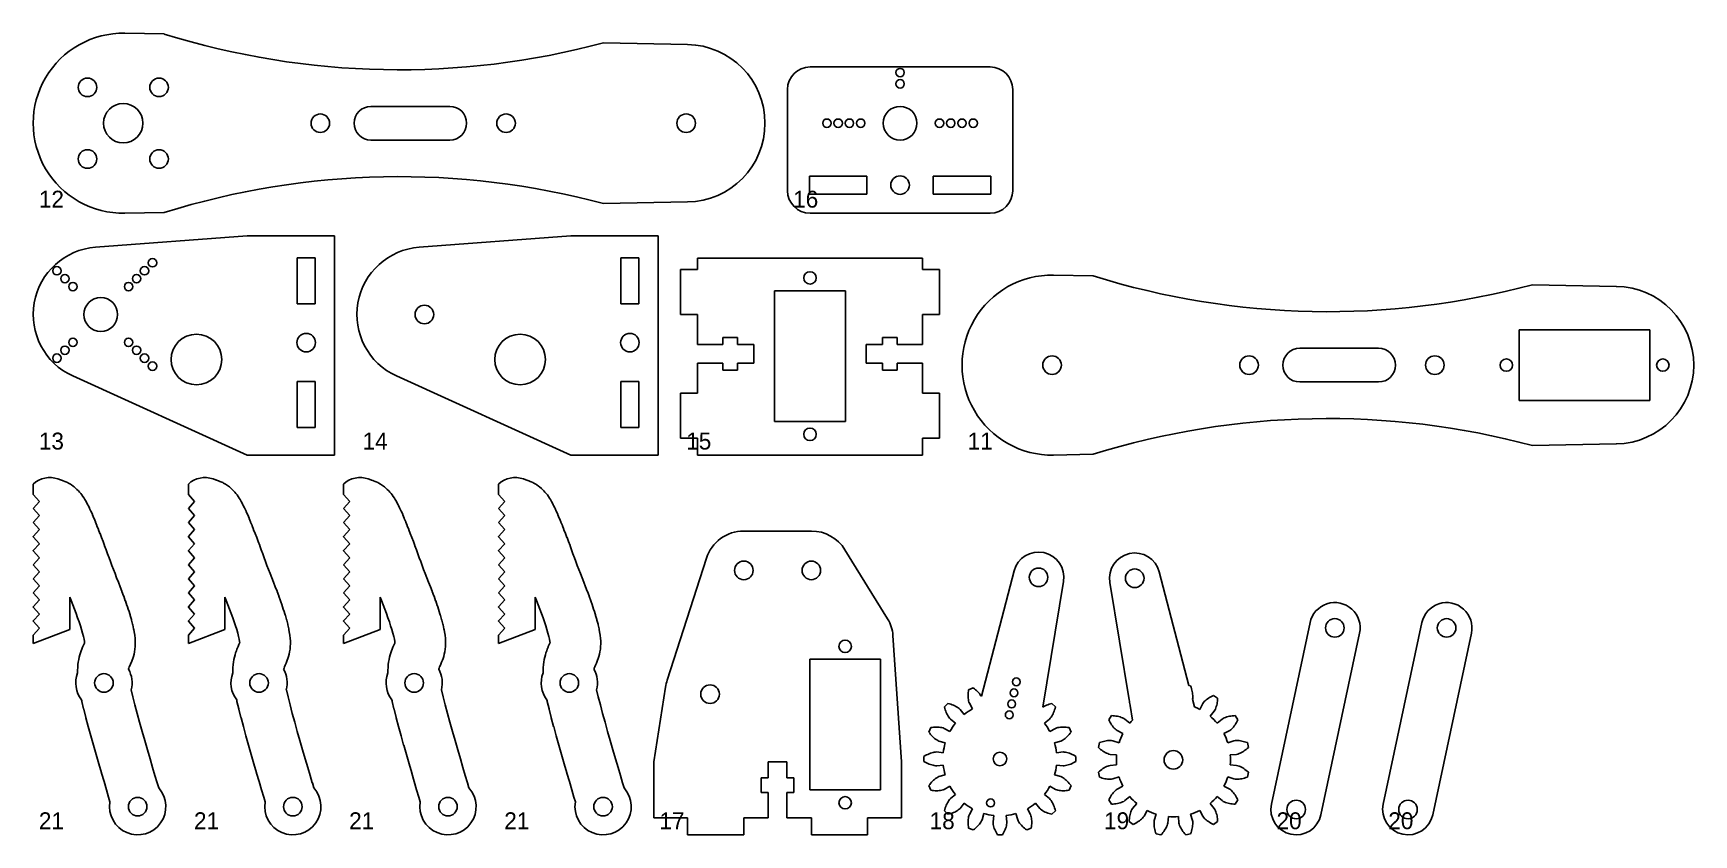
# Model space of a CAD drawing. Header units: metres. Extents: x 0 to 295, y 0 to 142.
import ezdxf

# ---------------------------------------------------------------- set-up
doc = ezdxf.new("R2010")
doc.units = ezdxf.units.M
doc.layers.add('REZ', color=1, linetype='Continuous')
doc.layers.add('TEXT', color=3, linetype='Continuous')

msp = doc.modelspace()

# ---------------------------------------------------------------- texts
at = {"layer": 'TEXT'}
for s, p in [('12', (1, 111.49)), ('16', (135, 111.49)), ('13', (1, 68.49)), ('14', (58.5, 68.49)), ('15', (116, 68.49)), ('11', (166, 68.49)), ('21', (1, 1)), ('21', (28.56, 1)), ('21', (56.12, 1)), ('21', (83.68, 1)), ('17', (111.24, 1)), ('18', (159.24, 1)), ('19', (190.23, 1)), ('20', (220.87, 1)), ('20', (240.73, 1))]:
    msp.add_text(s, height=3, dxfattribs=at).set_placement(p)

# ---------------------------------------------------------------- linework, layer by layer
at = {"layer": 'REZ'}
for p, q in [((16.28, 142.49), (23.29, 142.35)), ((101.33, 140.79), (116.24, 140.49)), ((138, 136.49), (170, 136.49)), ((134, 114.49), (134, 132.49)), ((174, 132.49), (174, 114.49)), ((74, 129.49), (60, 129.49)), ((60, 123.49), (74, 123.49)), ((148.1, 117.09), (137.9, 117.09)), ((137.9, 117.09), (137.9, 113.89)), ((148.1, 113.89), (148.1, 117.09)), ((170.1, 117.09), (159.9, 117.09)), ((159.9, 117.09), (159.9, 113.89)), ((170.1, 113.89), (170.1, 117.09)), ((116.24, 112.5), (101.33, 112.2)), ((137.9, 113.89), (148.1, 113.89)), ((159.9, 113.89), (170.1, 113.89)), ((23.29, 110.64), (16.28, 110.5)), ((170, 110.49), (138, 110.49)), ((11.06, 104.46), (38, 106.49)), ((38, 106.49), (53.5, 106.49)), ((53.5, 106.49), (53.5, 67.49)), ((68.56, 104.46), (95.5, 106.49)), ((95.5, 106.49), (111, 106.49)), ((111, 106.49), (111, 67.49)), ((50.1, 102.59), (46.9, 102.59)), ((46.9, 102.59), (46.9, 94.39)), ((50.1, 94.39), (50.1, 102.59)), ((107.6, 102.59), (104.4, 102.59)), ((104.4, 102.59), (104.4, 94.39)), ((107.6, 94.39), (107.6, 102.59)), ((115, 92.49), (115, 100.49)), ((115, 100.49), (118, 100.49)), ((118, 100.49), (118, 102.49)), ((118, 102.49), (158, 102.49)), ((158, 102.49), (158, 100.49)), ((158, 100.49), (161, 100.49)), ((161, 100.49), (161, 92.49)), ((181.28, 99.49), (188.29, 99.35)), ((266.33, 97.79), (281.24, 97.49)), ((144.3, 96.69), (131.7, 96.69)), ((131.7, 96.69), (131.7, 73.49)), ((144.3, 73.49), (144.3, 96.69)), ((46.9, 94.39), (50.1, 94.39)), ((104.4, 94.39), (107.6, 94.39)), ((118, 92.49), (115, 92.49)), ((118, 87.14), (118, 92.49)), ((161, 92.49), (158, 92.49)), ((158, 92.49), (158, 87.14)), ((287.2, 89.79), (264, 89.79)), ((264, 89.79), (264, 77.19)), ((287.2, 77.19), (287.2, 89.79)), ((122.5, 87.14), (118, 87.14)), ((125.1, 88.39), (122.5, 88.39)), ((122.5, 88.39), (122.5, 87.14)), ((125.1, 87.14), (125.1, 88.39)), ((128, 87.14), (125.1, 87.14)), ((128, 83.84), (128, 87.14)), ((150.9, 87.14), (148, 87.14)), ((148, 87.14), (148, 83.84)), ((153.5, 88.39), (150.9, 88.39)), ((150.9, 88.39), (150.9, 87.14)), ((153.5, 87.14), (153.5, 88.39)), ((158, 87.14), (153.5, 87.14)), ((239, 86.49), (225, 86.49)), ((118, 78.49), (118, 83.84)), ((118, 83.84), (122.5, 83.84)), ((122.5, 83.84), (122.5, 82.59)), ((125.1, 82.59), (125.1, 83.84)), ((125.1, 83.84), (128, 83.84)), ((148, 83.84), (150.9, 83.84)), ((150.9, 83.84), (150.9, 82.59)), ((153.5, 82.59), (153.5, 83.84)), ((153.5, 83.84), (158, 83.84)), ((158, 83.84), (158, 78.49)), ((38, 67.49), (7.02, 81.57)), ((50.1, 80.59), (46.9, 80.59)), ((46.9, 80.59), (46.9, 72.39)), ((50.1, 72.39), (50.1, 80.59)), ((95.5, 67.49), (64.52, 81.57)), ((107.6, 80.59), (104.4, 80.59)), ((104.4, 80.59), (104.4, 72.39)), ((107.6, 72.39), (107.6, 80.59)), ((122.5, 82.59), (125.1, 82.59)), ((150.9, 82.59), (153.5, 82.59)), ((225, 80.49), (239, 80.49)), ((115, 70.49), (115, 78.49)), ((115, 78.49), (118, 78.49)), ((158, 78.49), (161, 78.49)), ((161, 78.49), (161, 70.49)), ((264, 77.19), (287.2, 77.19)), ((46.9, 72.39), (50.1, 72.39)), ((104.4, 72.39), (107.6, 72.39)), ((131.7, 73.49), (144.3, 73.49)), ((118, 70.49), (115, 70.49)), ((118, 67.49), (118, 70.49)), ((161, 70.49), (158, 70.49)), ((158, 70.49), (158, 67.49)), ((281.24, 69.5), (266.33, 69.2)), ((53.5, 67.49), (38, 67.49)), ((111, 67.49), (95.5, 67.49)), ((158, 67.49), (118, 67.49)), ((188.29, 67.64), (181.28, 67.5)), ((0, 62.35), (0.46, 62.72)), ((0, 60.49), (0, 62.35)), ((0.46, 62.72), (0.97, 63.02)), ((0.97, 63.02), (1.51, 63.25)), ((1.51, 63.25), (2.08, 63.4)), ((2.08, 63.4), (2.66, 63.49)), ((2.66, 63.49), (3.25, 63.49)), ((3.25, 63.49), (3.83, 63.42)), ((3.83, 63.42), (4.4, 63.28)), ((4.4, 63.28), (4.83, 63.1)), ((4.83, 63.1), (4.85, 63.1)), ((4.85, 63.1), (5, 63.05)), ((5, 63.05), (5.2, 62.99)), ((5.2, 62.99), (5.35, 62.93)), ((5.35, 62.93), (5.62, 62.83)), ((5.62, 62.83), (5.78, 62.76)), ((5.78, 62.76), (6.1, 62.6)), ((6.1, 62.6), (6.27, 62.52)), ((6.27, 62.52), (6.6, 62.32)), ((6.6, 62.32), (6.78, 62.21)), ((6.78, 62.21), (7.1, 61.98)), ((7.1, 61.98), (7.29, 61.84)), ((27.56, 62.35), (28.02, 62.72)), ((27.56, 60.49), (27.56, 62.35)), ((28.02, 62.72), (28.53, 63.02)), ((28.53, 63.02), (29.07, 63.25)), ((29.07, 63.25), (29.64, 63.4)), ((29.64, 63.4), (30.22, 63.49)), ((30.22, 63.49), (30.81, 63.49)), ((30.81, 63.49), (31.39, 63.42)), ((31.39, 63.42), (31.96, 63.28)), ((31.96, 63.28), (32.39, 63.1)), ((32.39, 63.1), (32.42, 63.1)), ((32.42, 63.1), (32.56, 63.05)), ((32.56, 63.05), (32.76, 62.99)), ((32.76, 62.99), (32.91, 62.93)), ((32.91, 62.93), (33.18, 62.83)), ((33.18, 62.83), (33.34, 62.76)), ((33.34, 62.76), (33.66, 62.6)), ((33.66, 62.6), (33.83, 62.52)), ((33.83, 62.52), (34.16, 62.32)), ((34.16, 62.32), (34.34, 62.21)), ((34.34, 62.21), (34.67, 61.98)), ((34.67, 61.98), (34.85, 61.84)), ((55.12, 62.35), (55.58, 62.72)), ((55.12, 60.49), (55.12, 62.35)), ((55.58, 62.72), (56.09, 63.02)), ((56.09, 63.02), (56.63, 63.25)), ((56.63, 63.25), (57.2, 63.4)), ((57.2, 63.4), (57.78, 63.49)), ((57.78, 63.49), (58.37, 63.49)), ((58.37, 63.49), (58.95, 63.42)), ((58.95, 63.42), (59.52, 63.28)), ((59.52, 63.28), (59.95, 63.1)), ((59.95, 63.1), (59.98, 63.1)), ((59.98, 63.1), (60.12, 63.05)), ((60.12, 63.05), (60.32, 62.99)), ((60.32, 62.99), (60.47, 62.93)), ((60.47, 62.93), (60.75, 62.83)), ((60.75, 62.83), (60.91, 62.76)), ((60.91, 62.76), (61.22, 62.6)), ((61.22, 62.6), (61.39, 62.52)), ((61.39, 62.52), (61.72, 62.32)), ((61.72, 62.32), (61.9, 62.21)), ((61.9, 62.21), (62.23, 61.98)), ((62.23, 61.98), (62.41, 61.84)), ((82.68, 62.35), (83.14, 62.72)), ((82.68, 60.49), (82.68, 62.35)), ((83.14, 62.72), (83.65, 63.02)), ((83.65, 63.02), (84.19, 63.25)), ((84.19, 63.25), (84.76, 63.4)), ((84.76, 63.4), (85.34, 63.49)), ((85.34, 63.49), (85.93, 63.49)), ((85.93, 63.49), (86.52, 63.42)), ((86.52, 63.42), (87.09, 63.28)), ((87.09, 63.28), (87.51, 63.1)), ((87.51, 63.1), (87.54, 63.1)), ((87.54, 63.1), (87.68, 63.05)), ((87.68, 63.05), (87.88, 62.99)), ((87.88, 62.99), (88.03, 62.93)), ((88.03, 62.93), (88.31, 62.83)), ((88.31, 62.83), (88.47, 62.76)), ((88.47, 62.76), (88.78, 62.6)), ((88.78, 62.6), (88.95, 62.52)), ((88.95, 62.52), (89.29, 62.32)), ((89.29, 62.32), (89.46, 62.21)), ((89.46, 62.21), (89.79, 61.98)), ((89.79, 61.98), (89.97, 61.84)), ((1.1, 59.25), (0, 60.49)), ((0, 58.01), (1.1, 59.25)), ((7.29, 61.84), (7.59, 61.58)), ((7.59, 61.58), (7.77, 61.41)), ((7.77, 61.41), (8.04, 61.14)), ((8.04, 61.14), (8.23, 60.93)), ((8.23, 60.93), (8.46, 60.66)), ((8.46, 60.66), (8.65, 60.41)), ((8.65, 60.41), (8.84, 60.15)), ((8.84, 60.15), (9.04, 59.85)), ((9.04, 59.85), (9.19, 59.61)), ((9.19, 59.61), (9.39, 59.26)), ((9.39, 59.26), (9.49, 59.07)), ((9.49, 59.07), (9.7, 58.67)), ((28.66, 59.25), (27.56, 60.49)), ((27.56, 58.01), (28.66, 59.25)), ((34.85, 61.84), (35.15, 61.58)), ((35.15, 61.58), (35.33, 61.41)), ((35.33, 61.41), (35.6, 61.14)), ((35.6, 61.14), (35.79, 60.93)), ((35.79, 60.93), (36.02, 60.66)), ((36.02, 60.66), (36.21, 60.41)), ((36.21, 60.41), (36.4, 60.15)), ((36.4, 60.15), (36.6, 59.85)), ((36.6, 59.85), (36.75, 59.61)), ((36.75, 59.61), (36.95, 59.26)), ((36.95, 59.26), (37.05, 59.07)), ((37.05, 59.07), (37.26, 58.67)), ((56.22, 59.25), (55.12, 60.49)), ((55.12, 58.01), (56.22, 59.25)), ((62.41, 61.84), (62.71, 61.58)), ((62.71, 61.58), (62.9, 61.41)), ((62.9, 61.41), (63.16, 61.14)), ((63.16, 61.14), (63.35, 60.93)), ((63.35, 60.93), (63.58, 60.66)), ((63.58, 60.66), (63.77, 60.41)), ((63.77, 60.41), (63.96, 60.15)), ((63.96, 60.15), (64.16, 59.85)), ((64.16, 59.85), (64.31, 59.61)), ((64.31, 59.61), (64.52, 59.26)), ((64.52, 59.26), (64.62, 59.07)), ((64.62, 59.07), (64.82, 58.67)), ((83.78, 59.25), (82.68, 60.49)), ((82.68, 58.01), (83.78, 59.25)), ((89.97, 61.84), (90.27, 61.58)), ((90.27, 61.58), (90.46, 61.41)), ((90.46, 61.41), (90.72, 61.14)), ((90.72, 61.14), (90.91, 60.93)), ((90.91, 60.93), (91.14, 60.66)), ((91.14, 60.66), (91.34, 60.41)), ((91.34, 60.41), (91.52, 60.15)), ((91.52, 60.15), (91.72, 59.85)), ((91.72, 59.85), (91.87, 59.61)), ((91.87, 59.61), (92.08, 59.26)), ((92.08, 59.26), (92.18, 59.07)), ((92.18, 59.07), (92.39, 58.67)), ((0, 57.99), (0, 58.01)), ((1.1, 56.75), (0, 57.99)), ((0, 55.51), (1.1, 56.75)), ((9.7, 58.67), (9.76, 58.56)), ((9.76, 58.56), (9.98, 58.11)), ((9.98, 58.11), (10.02, 58.02)), ((10.02, 58.02), (10.25, 57.53)), ((10.25, 57.53), (10.28, 57.46)), ((10.28, 57.46), (10.51, 56.92)), ((10.51, 56.92), (10.54, 56.86)), ((10.54, 56.86), (10.78, 56.29)), ((10.78, 56.29), (10.8, 56.24)), ((10.8, 56.24), (11.05, 55.63)), ((27.56, 57.99), (27.56, 58.01)), ((28.66, 56.75), (27.56, 57.99)), ((27.56, 55.51), (28.66, 56.75)), ((37.26, 58.67), (37.32, 58.56)), ((37.32, 58.56), (37.54, 58.11)), ((37.54, 58.11), (37.58, 58.02)), ((37.58, 58.02), (37.81, 57.53)), ((37.81, 57.53), (37.84, 57.46)), ((37.84, 57.46), (38.07, 56.92)), ((38.07, 56.92), (38.1, 56.86)), ((38.1, 56.86), (38.34, 56.29)), ((38.34, 56.29), (38.36, 56.24)), ((38.36, 56.24), (38.61, 55.63)), ((55.12, 57.99), (55.12, 58.01)), ((56.22, 56.75), (55.12, 57.99)), ((55.12, 55.51), (56.22, 56.75)), ((64.82, 58.67), (64.88, 58.56)), ((64.88, 58.56), (65.1, 58.11)), ((65.1, 58.11), (65.14, 58.02)), ((65.14, 58.02), (65.37, 57.53)), ((65.37, 57.53), (65.4, 57.46)), ((65.4, 57.46), (65.64, 56.92)), ((65.64, 56.92), (65.66, 56.86)), ((65.66, 56.86), (65.9, 56.29)), ((65.9, 56.29), (65.92, 56.24)), ((65.92, 56.24), (66.17, 55.63)), ((82.68, 57.99), (82.68, 58.01)), ((83.78, 56.75), (82.68, 57.99)), ((82.68, 55.51), (83.78, 56.75)), ((92.39, 58.67), (92.44, 58.56)), ((92.44, 58.56), (92.66, 58.11)), ((92.66, 58.11), (92.7, 58.02)), ((92.7, 58.02), (92.93, 57.53)), ((92.93, 57.53), (92.96, 57.46)), ((92.96, 57.46), (93.2, 56.92)), ((93.2, 56.92), (93.22, 56.86)), ((93.22, 56.86), (93.46, 56.29)), ((93.46, 56.29), (93.48, 56.24)), ((93.48, 56.24), (93.73, 55.63)), ((0, 55.49), (0, 55.51)), ((1.1, 54.25), (0, 55.49)), ((0, 53.01), (1.1, 54.25)), ((11.05, 55.63), (11.06, 55.6)), ((11.06, 55.6), (11.32, 54.96)), ((11.32, 54.96), (11.33, 54.93)), ((11.33, 54.93), (11.59, 54.27)), ((11.59, 54.27), (11.6, 54.24)), ((11.6, 54.24), (11.86, 53.56)), ((11.86, 53.56), (11.87, 53.54)), ((11.87, 53.54), (12.14, 52.85)), ((27.56, 55.49), (27.56, 55.51)), ((28.66, 54.25), (27.56, 55.49)), ((27.56, 53.01), (28.66, 54.25)), ((38.61, 55.63), (38.63, 55.6)), ((38.63, 55.6), (38.88, 54.96)), ((38.88, 54.96), (38.89, 54.93)), ((38.89, 54.93), (39.15, 54.27)), ((39.15, 54.27), (39.16, 54.24)), ((39.16, 54.24), (39.42, 53.56)), ((39.42, 53.56), (39.43, 53.54)), ((39.43, 53.54), (39.7, 52.85)), ((55.12, 55.49), (55.12, 55.51)), ((56.22, 54.25), (55.12, 55.49)), ((55.12, 53.01), (56.22, 54.25)), ((66.17, 55.63), (66.19, 55.6)), ((66.19, 55.6), (66.44, 54.96)), ((66.44, 54.96), (66.45, 54.93)), ((66.45, 54.93), (66.71, 54.27)), ((66.71, 54.27), (66.72, 54.24)), ((66.72, 54.24), (66.99, 53.56)), ((66.99, 53.56), (66.99, 53.54)), ((66.99, 53.54), (67.26, 52.85)), ((82.68, 55.49), (82.68, 55.51)), ((83.78, 54.25), (82.68, 55.49)), ((82.68, 53.01), (83.78, 54.25)), ((93.73, 55.63), (93.75, 55.6)), ((93.75, 55.6), (94, 54.96)), ((94, 54.96), (94.02, 54.93)), ((94.02, 54.93), (94.27, 54.27)), ((94.27, 54.27), (94.28, 54.24)), ((94.28, 54.24), (94.55, 53.56)), ((94.55, 53.56), (94.55, 53.54)), ((94.55, 53.54), (94.82, 52.85)), ((126.24, 54), (138.24, 54)), ((0, 52.99), (0, 53.01)), ((1.1, 51.75), (0, 52.99)), ((0, 50.51), (1.1, 51.75)), ((0, 50.49), (0, 50.51)), ((1.1, 49.25), (0, 50.49)), ((12.14, 52.85), (12.14, 52.83)), ((12.14, 52.83), (12.41, 52.12)), ((12.41, 52.12), (12.41, 52.11)), ((12.41, 52.11), (12.68, 51.4)), ((12.68, 51.4), (12.68, 51.39)), ((12.68, 51.39), (12.95, 50.67)), ((12.95, 50.67), (12.95, 50.67)), ((12.95, 50.67), (13.21, 49.95)), ((27.56, 52.99), (27.56, 53.01)), ((28.66, 51.75), (27.56, 52.99)), ((27.56, 50.51), (28.66, 51.75)), ((27.56, 50.49), (27.56, 50.51)), ((28.66, 49.25), (27.56, 50.49)), ((39.7, 52.85), (39.7, 52.83)), ((39.7, 52.83), (39.97, 52.12)), ((39.97, 52.12), (39.97, 52.11)), ((39.97, 52.11), (40.24, 51.4)), ((40.24, 51.4), (40.24, 51.39)), ((40.24, 51.39), (40.51, 50.67)), ((40.51, 50.67), (40.51, 50.67)), ((40.51, 50.67), (40.77, 49.95)), ((55.12, 52.99), (55.12, 53.01)), ((56.22, 51.75), (55.12, 52.99)), ((55.12, 50.51), (56.22, 51.75)), ((55.12, 50.49), (55.12, 50.51)), ((56.22, 49.25), (55.12, 50.49)), ((67.26, 52.85), (67.26, 52.83)), ((67.26, 52.83), (67.53, 52.12)), ((67.53, 52.12), (67.53, 52.11)), ((67.53, 52.11), (67.8, 51.4)), ((67.8, 51.4), (67.8, 51.39)), ((67.8, 51.39), (68.07, 50.67)), ((68.07, 50.67), (68.07, 50.67)), ((68.07, 50.67), (68.33, 49.95)), ((82.68, 52.99), (82.68, 53.01)), ((83.78, 51.75), (82.68, 52.99)), ((82.68, 50.51), (83.78, 51.75)), ((82.68, 50.49), (82.68, 50.51)), ((83.78, 49.25), (82.68, 50.49)), ((94.82, 52.85), (94.83, 52.83)), ((94.83, 52.83), (95.09, 52.12)), ((95.09, 52.12), (95.1, 52.11)), ((95.1, 52.11), (95.36, 51.4)), ((95.36, 51.4), (95.36, 51.39)), ((95.36, 51.39), (95.63, 50.67)), ((95.63, 50.67), (95.63, 50.67)), ((95.63, 50.67), (95.89, 49.95)), ((144.21, 50.66), (151.79, 38.4)), ((0, 48.01), (1.1, 49.25)), ((0, 47.99), (0, 48.01)), ((1.1, 46.75), (0, 47.99)), ((13.21, 49.95), (13.47, 49.24)), ((13.47, 49.24), (13.72, 48.56)), ((13.72, 48.56), (13.97, 47.88)), ((13.97, 47.88), (14.24, 47.18)), ((27.56, 48.01), (28.66, 49.25)), ((27.56, 47.99), (27.56, 48.01)), ((28.66, 46.75), (27.56, 47.99)), ((40.77, 49.95), (41.03, 49.24)), ((41.03, 49.24), (41.28, 48.56)), ((41.28, 48.56), (41.53, 47.88)), ((41.53, 47.88), (41.8, 47.18)), ((55.12, 48.01), (56.22, 49.25)), ((55.12, 47.99), (55.12, 48.01)), ((56.22, 46.75), (55.12, 47.99)), ((68.33, 49.95), (68.59, 49.24)), ((68.59, 49.24), (68.84, 48.56)), ((68.84, 48.56), (69.09, 47.88)), ((69.09, 47.88), (69.36, 47.18)), ((82.68, 48.01), (83.78, 49.25)), ((82.68, 47.99), (82.68, 48.01)), ((83.78, 46.75), (82.68, 47.99)), ((95.89, 49.95), (96.15, 49.24)), ((96.15, 49.24), (96.4, 48.56)), ((96.4, 48.56), (96.66, 47.88)), ((96.66, 47.88), (96.92, 47.18)), ((112.64, 27.47), (119.59, 49.16)), ((0, 45.51), (1.1, 46.75)), ((0, 45.49), (0, 45.51)), ((1.1, 44.25), (0, 45.49)), ((0, 43.01), (1.1, 44.25)), ((14.24, 47.18), (14.53, 46.44)), ((14.53, 46.44), (14.82, 45.68)), ((14.82, 45.68), (15.13, 44.9)), ((15.13, 44.9), (15.13, 44.89)), ((15.13, 44.89), (15.44, 44.09)), ((27.56, 45.51), (28.66, 46.75)), ((27.56, 45.49), (27.56, 45.51)), ((28.66, 44.25), (27.56, 45.49)), ((27.56, 43.01), (28.66, 44.25)), ((41.8, 47.18), (42.09, 46.44)), ((42.09, 46.44), (42.38, 45.68)), ((42.38, 45.68), (42.69, 44.9)), ((42.69, 44.9), (42.69, 44.89)), ((42.69, 44.89), (43, 44.09)), ((55.12, 45.51), (56.22, 46.75)), ((55.12, 45.49), (55.12, 45.51)), ((56.22, 44.25), (55.12, 45.49)), ((55.12, 43.01), (56.22, 44.25)), ((69.36, 47.18), (69.65, 46.44)), ((69.65, 46.44), (69.95, 45.68)), ((69.95, 45.68), (70.25, 44.9)), ((70.25, 44.9), (70.25, 44.89)), ((70.25, 44.89), (70.56, 44.09)), ((82.68, 45.51), (83.78, 46.75)), ((82.68, 45.49), (82.68, 45.51)), ((83.78, 44.25), (82.68, 45.49)), ((82.68, 43.01), (83.78, 44.25)), ((96.92, 47.18), (97.21, 46.44)), ((97.21, 46.44), (97.51, 45.68)), ((97.51, 45.68), (97.81, 44.9)), ((97.81, 44.9), (97.82, 44.89)), ((97.82, 44.89), (98.12, 44.09)), ((168.44, 24.62), (174.24, 46.9)), ((183.04, 45.03), (179.34, 22.71)), ((194.71, 23.97), (191.25, 44.86)), ((200.05, 46.73), (205.31, 26.53)), ((0, 42.99), (0, 43.01)), ((1.1, 41.75), (0, 42.99)), ((0, 40.51), (1.1, 41.75)), ((6.74, 41.64), (6.5, 42.25)), ((6.5, 42.25), (6.5, 36.5)), ((7.04, 40.86), (6.74, 41.64)), ((15.44, 44.09), (15.45, 44.07)), ((15.45, 44.07), (15.75, 43.28)), ((15.75, 43.28), (15.76, 43.25)), ((15.76, 43.25), (16.06, 42.45)), ((16.06, 42.45), (16.07, 42.41)), ((16.07, 42.41), (16.36, 41.62)), ((16.36, 41.62), (16.38, 41.57)), ((16.38, 41.57), (16.65, 40.78)), ((27.56, 42.99), (27.56, 43.01)), ((28.66, 41.75), (27.56, 42.99)), ((27.56, 40.51), (28.66, 41.75)), ((34.3, 41.64), (34.06, 42.25)), ((34.06, 42.25), (34.06, 36.5)), ((34.6, 40.86), (34.3, 41.64)), ((43, 44.09), (43.01, 44.07)), ((43.01, 44.07), (43.31, 43.28)), ((43.31, 43.28), (43.32, 43.25)), ((43.32, 43.25), (43.62, 42.45)), ((43.62, 42.45), (43.63, 42.41)), ((43.63, 42.41), (43.92, 41.62)), ((43.92, 41.62), (43.94, 41.57)), ((43.94, 41.57), (44.22, 40.78)), ((55.12, 42.99), (55.12, 43.01)), ((56.22, 41.75), (55.12, 42.99)), ((55.12, 40.51), (56.22, 41.75)), ((61.86, 41.64), (61.62, 42.25)), ((61.62, 42.25), (61.62, 36.5)), ((62.16, 40.86), (61.86, 41.64)), ((70.56, 44.09), (70.57, 44.07)), ((70.57, 44.07), (70.87, 43.28)), ((70.87, 43.28), (70.88, 43.25)), ((70.88, 43.25), (71.18, 42.45)), ((71.18, 42.45), (71.2, 42.41)), ((71.2, 42.41), (71.48, 41.62)), ((71.48, 41.62), (71.5, 41.57)), ((71.5, 41.57), (71.78, 40.78)), ((82.68, 42.99), (82.68, 43.01)), ((83.78, 41.75), (82.68, 42.99)), ((82.68, 40.51), (83.78, 41.75)), ((89.42, 41.64), (89.18, 42.25)), ((89.18, 42.25), (89.18, 36.5)), ((89.72, 40.86), (89.42, 41.64)), ((98.12, 44.09), (98.13, 44.07)), ((98.13, 44.07), (98.43, 43.28)), ((98.43, 43.28), (98.44, 43.25)), ((98.44, 43.25), (98.74, 42.45)), ((98.74, 42.45), (98.76, 42.41)), ((98.76, 42.41), (99.04, 41.62)), ((99.04, 41.62), (99.06, 41.57)), ((99.06, 41.57), (99.34, 40.78)), ((0, 40.49), (0, 40.51)), ((1.1, 39.25), (0, 40.49)), ((0, 38.01), (1.1, 39.25)), ((7.33, 40.08), (7.04, 40.86)), ((7.62, 39.32), (7.33, 40.08)), ((7.89, 38.57), (7.62, 39.32)), ((8.15, 37.84), (7.89, 38.57)), ((16.65, 40.78), (16.68, 40.72)), ((16.68, 40.72), (16.93, 39.94)), ((16.93, 39.94), (16.96, 39.87)), ((16.96, 39.87), (17.2, 39.11)), ((17.2, 39.11), (17.22, 39.01)), ((17.22, 39.01), (17.44, 38.28)), ((27.56, 40.49), (27.56, 40.51)), ((28.66, 39.25), (27.56, 40.49)), ((27.56, 38.01), (28.66, 39.25)), ((34.9, 40.08), (34.6, 40.86)), ((35.18, 39.32), (34.9, 40.08)), ((35.45, 38.57), (35.18, 39.32)), ((35.71, 37.84), (35.45, 38.57)), ((44.22, 40.78), (44.24, 40.72)), ((44.24, 40.72), (44.49, 39.94)), ((44.49, 39.94), (44.52, 39.87)), ((44.52, 39.87), (44.76, 39.11)), ((44.76, 39.11), (44.79, 39.01)), ((44.79, 39.01), (45, 38.28)), ((55.12, 40.49), (55.12, 40.51)), ((56.22, 39.25), (55.12, 40.49)), ((55.12, 38.01), (56.22, 39.25)), ((62.46, 40.08), (62.16, 40.86)), ((62.74, 39.32), (62.46, 40.08)), ((63.01, 38.57), (62.74, 39.32)), ((63.27, 37.84), (63.01, 38.57)), ((71.78, 40.78), (71.8, 40.72)), ((71.8, 40.72), (72.06, 39.94)), ((72.06, 39.94), (72.08, 39.87)), ((72.08, 39.87), (72.32, 39.11)), ((72.32, 39.11), (72.35, 39.01)), ((72.35, 39.01), (72.56, 38.28)), ((82.68, 40.49), (82.68, 40.51)), ((83.78, 39.25), (82.68, 40.49)), ((82.68, 38.01), (83.78, 39.25)), ((90.02, 40.08), (89.72, 40.86)), ((90.3, 39.32), (90.02, 40.08)), ((90.58, 38.57), (90.3, 39.32)), ((90.83, 37.84), (90.58, 38.57)), ((99.34, 40.78), (99.36, 40.72)), ((99.36, 40.72), (99.62, 39.94)), ((99.62, 39.94), (99.64, 39.87)), ((99.64, 39.87), (99.88, 39.11)), ((99.88, 39.11), (99.91, 39.01)), ((99.91, 39.01), (100.12, 38.28)), ((0, 37.99), (0, 38.01)), ((1.1, 36.75), (0, 37.99)), ((0, 35.51), (1.1, 36.75)), ((6.5, 36.5), (0, 34)), ((0, 34), (0, 35.51)), ((8.38, 37.14), (8.15, 37.84)), ((8.59, 36.47), (8.38, 37.14)), ((8.77, 35.84), (8.59, 36.47)), ((8.92, 35.27), (8.77, 35.84)), ((17.44, 38.28), (17.47, 38.16)), ((17.47, 38.16), (17.65, 37.45)), ((17.65, 37.45), (17.69, 37.3)), ((17.69, 37.3), (17.84, 36.62)), ((17.84, 36.62), (17.88, 36.43)), ((17.88, 36.43), (17.99, 35.79)), ((17.99, 35.79), (18.03, 35.49)), ((18.03, 35.49), (18.1, 34.9)), ((27.56, 37.99), (27.56, 38.01)), ((28.66, 36.75), (27.56, 37.99)), ((27.56, 35.51), (28.66, 36.75)), ((34.06, 36.5), (27.56, 34)), ((27.56, 34), (27.56, 35.51)), ((35.94, 37.14), (35.71, 37.84)), ((36.15, 36.47), (35.94, 37.14)), ((36.33, 35.84), (36.15, 36.47)), ((36.48, 35.27), (36.33, 35.84)), ((45, 38.28), (45.03, 38.16)), ((45.03, 38.16), (45.21, 37.45)), ((45.21, 37.45), (45.25, 37.3)), ((45.25, 37.3), (45.4, 36.62)), ((45.4, 36.62), (45.44, 36.43)), ((45.44, 36.43), (45.55, 35.79)), ((45.55, 35.79), (45.6, 35.49)), ((45.6, 35.49), (45.66, 34.9)), ((55.12, 37.99), (55.12, 38.01)), ((56.22, 36.75), (55.12, 37.99)), ((55.12, 35.51), (56.22, 36.75)), ((61.62, 36.5), (55.12, 34)), ((55.12, 34), (55.12, 35.51)), ((63.5, 37.14), (63.27, 37.84)), ((63.71, 36.47), (63.5, 37.14)), ((63.89, 35.84), (63.71, 36.47)), ((64.04, 35.27), (63.89, 35.84)), ((72.56, 38.28), (72.59, 38.16)), ((72.59, 38.16), (72.77, 37.45)), ((72.77, 37.45), (72.81, 37.3)), ((72.81, 37.3), (72.96, 36.62)), ((72.96, 36.62), (73, 36.43)), ((73, 36.43), (73.11, 35.79)), ((73.11, 35.79), (73.16, 35.49)), ((73.16, 35.49), (73.22, 34.9)), ((82.68, 37.99), (82.68, 38.01)), ((83.78, 36.75), (82.68, 37.99)), ((82.68, 35.51), (83.78, 36.75)), ((89.18, 36.5), (82.68, 34)), ((82.68, 34), (82.68, 35.51)), ((91.06, 37.14), (90.83, 37.84)), ((91.27, 36.47), (91.06, 37.14)), ((91.45, 35.84), (91.27, 36.47)), ((91.6, 35.27), (91.45, 35.84)), ((100.12, 38.28), (100.15, 38.16)), ((100.15, 38.16), (100.34, 37.45)), ((100.34, 37.45), (100.37, 37.3)), ((100.37, 37.3), (100.52, 36.62)), ((100.52, 36.62), (100.56, 36.43)), ((100.56, 36.43), (100.67, 35.79)), ((100.67, 35.79), (100.72, 35.49)), ((100.72, 35.49), (100.78, 34.9)), ((152.73, 35.45), (154.24, 13)), ((219.97, 5.44), (226.83, 37.71)), ((235.63, 35.84), (228.77, 3.56)), ((239.83, 5.44), (246.69, 37.71)), ((255.49, 35.84), (248.63, 3.56)), ((8.4, 32.33), (8.54, 32.73)), ((8.54, 32.73), (8.63, 32.97)), ((8.63, 32.97), (8.78, 33.34)), ((8.78, 33.34), (8.83, 33.46)), ((8.83, 33.46), (8.98, 33.8)), ((9.03, 34.76), (8.92, 35.27)), ((8.98, 33.8), (9.09, 34.05)), ((9.1, 34.36), (9.03, 34.76)), ((9.09, 34.05), (9.13, 34.14)), ((9.13, 34.15), (9.1, 34.36)), ((9.13, 34.14), (9.13, 34.15)), ((17.99, 32.54), (17.91, 32.13)), ((18.07, 33.02), (17.99, 32.54)), ((18.11, 33.47), (18.07, 33.02)), ((18.1, 34.9), (18.12, 34.47)), ((18.13, 33.95), (18.11, 33.47)), ((18.12, 34.47), (18.13, 33.95)), ((35.96, 32.33), (36.1, 32.73)), ((36.1, 32.73), (36.19, 32.97)), ((36.19, 32.97), (36.34, 33.34)), ((36.34, 33.34), (36.39, 33.46)), ((36.39, 33.46), (36.54, 33.8)), ((36.59, 34.76), (36.48, 35.27)), ((36.54, 33.8), (36.65, 34.05)), ((36.67, 34.36), (36.59, 34.76)), ((36.65, 34.05), (36.69, 34.14)), ((36.69, 34.15), (36.67, 34.36)), ((36.69, 34.14), (36.69, 34.15)), ((45.55, 32.54), (45.47, 32.13)), ((45.63, 33.02), (45.55, 32.54)), ((45.67, 33.47), (45.63, 33.02)), ((45.66, 34.9), (45.69, 34.47)), ((45.69, 33.95), (45.67, 33.47)), ((45.69, 34.47), (45.69, 33.95)), ((63.52, 32.33), (63.66, 32.73)), ((63.66, 32.73), (63.75, 32.97)), ((63.75, 32.97), (63.9, 33.34)), ((63.9, 33.34), (63.95, 33.46)), ((63.95, 33.46), (64.11, 33.8)), ((64.16, 34.76), (64.04, 35.27)), ((64.11, 33.8), (64.22, 34.05)), ((64.23, 34.36), (64.16, 34.76)), ((64.22, 34.05), (64.25, 34.14)), ((64.25, 34.15), (64.23, 34.36)), ((64.25, 34.14), (64.25, 34.15)), ((73.12, 32.54), (73.03, 32.13)), ((73.19, 33.02), (73.12, 32.54)), ((73.23, 33.47), (73.19, 33.02)), ((73.22, 34.9), (73.25, 34.47)), ((73.25, 33.95), (73.23, 33.47)), ((73.25, 34.47), (73.25, 33.95)), ((91.08, 32.33), (91.22, 32.73)), ((91.22, 32.73), (91.31, 32.97)), ((91.31, 32.97), (91.46, 33.34)), ((91.46, 33.34), (91.51, 33.46)), ((91.51, 33.46), (91.67, 33.8)), ((91.72, 34.76), (91.6, 35.27)), ((91.67, 33.8), (91.78, 34.05)), ((91.79, 34.36), (91.72, 34.76)), ((91.78, 34.05), (91.81, 34.14)), ((91.81, 34.15), (91.79, 34.36)), ((91.81, 34.14), (91.81, 34.15)), ((100.68, 32.54), (100.59, 32.13)), ((100.75, 33.02), (100.68, 32.54)), ((100.79, 33.47), (100.75, 33.02)), ((100.78, 34.9), (100.81, 34.47)), ((100.81, 33.95), (100.79, 33.47)), ((100.81, 34.47), (100.81, 33.95)), ((7.89, 29.32), (7.9, 29.69)), ((7.9, 29.69), (7.95, 30.28)), ((7.95, 30.28), (8, 30.67)), ((8, 30.67), (8.09, 31.17)), ((8.09, 31.17), (8.18, 31.55)), ((8.18, 31.55), (8.3, 32)), ((8.3, 32), (8.4, 32.33)), ((16.95, 29.53), (16.93, 29.44)), ((16.99, 29.65), (16.95, 29.53)), ((17.07, 29.85), (16.99, 29.65)), ((17.21, 30.14), (17.07, 29.85)), ((17.22, 30.16), (17.21, 30.14)), ((17.37, 30.51), (17.22, 30.16)), ((17.44, 30.68), (17.37, 30.51)), ((17.58, 31.03), (17.44, 30.68)), ((17.69, 31.34), (17.58, 31.03)), ((17.8, 31.71), (17.69, 31.34)), ((17.91, 32.13), (17.8, 31.71)), ((35.45, 29.32), (35.47, 29.69)), ((35.47, 29.69), (35.52, 30.28)), ((35.52, 30.28), (35.57, 30.67)), ((35.57, 30.67), (35.65, 31.17)), ((35.65, 31.17), (35.74, 31.55)), ((35.74, 31.55), (35.86, 32)), ((35.86, 32), (35.96, 32.33)), ((44.51, 29.53), (44.49, 29.44)), ((44.56, 29.65), (44.51, 29.53)), ((44.64, 29.85), (44.56, 29.65)), ((44.77, 30.14), (44.64, 29.85)), ((44.78, 30.16), (44.77, 30.14)), ((44.93, 30.51), (44.78, 30.16)), ((45, 30.68), (44.93, 30.51)), ((45.14, 31.03), (45, 30.68)), ((45.25, 31.34), (45.14, 31.03)), ((45.36, 31.71), (45.25, 31.34)), ((45.47, 32.13), (45.36, 31.71)), ((63.01, 29.32), (63.03, 29.69)), ((63.03, 29.69), (63.08, 30.28)), ((63.08, 30.28), (63.13, 30.67)), ((63.13, 30.67), (63.22, 31.17)), ((63.22, 31.17), (63.3, 31.55)), ((63.3, 31.55), (63.42, 32)), ((63.42, 32), (63.52, 32.33)), ((72.07, 29.53), (72.05, 29.44)), ((72.12, 29.65), (72.07, 29.53)), ((72.2, 29.85), (72.12, 29.65)), ((72.33, 30.14), (72.2, 29.85)), ((72.34, 30.16), (72.33, 30.14)), ((72.49, 30.51), (72.34, 30.16)), ((72.56, 30.68), (72.49, 30.51)), ((72.7, 31.03), (72.56, 30.68)), ((72.81, 31.34), (72.7, 31.03)), ((72.92, 31.71), (72.81, 31.34)), ((73.03, 32.13), (72.92, 31.71)), ((90.57, 29.32), (90.59, 29.69)), ((90.59, 29.69), (90.64, 30.28)), ((90.64, 30.28), (90.69, 30.67)), ((90.69, 30.67), (90.78, 31.17)), ((90.78, 31.17), (90.86, 31.55)), ((90.86, 31.55), (90.98, 32)), ((90.98, 32), (91.08, 32.33)), ((99.63, 29.53), (99.61, 29.44)), ((99.68, 29.65), (99.63, 29.53)), ((99.76, 29.85), (99.68, 29.65)), ((99.89, 30.14), (99.76, 29.85)), ((99.9, 30.16), (99.89, 30.14)), ((100.05, 30.51), (99.9, 30.16)), ((100.12, 30.68), (100.05, 30.51)), ((100.26, 31.03), (100.12, 30.68)), ((100.37, 31.34), (100.26, 31.03)), ((100.48, 31.71), (100.37, 31.34)), ((100.59, 32.13), (100.48, 31.71)), ((150.54, 31.2), (137.94, 31.2)), ((137.94, 31.2), (137.94, 8)), ((150.54, 8), (150.54, 31.2)), ((7.89, 28.77), (7.89, 29.32)), ((35.45, 28.77), (35.45, 29.32)), ((63.01, 28.77), (63.01, 29.32)), ((90.57, 28.77), (90.57, 29.32)), ((8.62, 23.81), (8.59, 23.97)), ((8.64, 23.72), (8.62, 23.81)), ((8.96, 22.38), (8.64, 23.72)), ((17.41, 25.76), (17.71, 24.51)), ((17.71, 24.51), (18.06, 23.1)), ((36.18, 23.81), (36.15, 23.97)), ((36.2, 23.72), (36.18, 23.81)), ((36.52, 22.38), (36.2, 23.72)), ((44.97, 25.76), (45.27, 24.51)), ((45.27, 24.51), (45.63, 23.1)), ((63.74, 23.81), (63.71, 23.97)), ((63.76, 23.72), (63.74, 23.81)), ((64.08, 22.38), (63.76, 23.72)), ((72.53, 25.76), (72.83, 24.51)), ((72.83, 24.51), (73.19, 23.1)), ((91.3, 23.81), (91.27, 23.97)), ((91.32, 23.72), (91.3, 23.81)), ((91.65, 22.38), (91.32, 23.72)), ((100.09, 25.76), (100.39, 24.51)), ((100.39, 24.51), (100.75, 23.1)), ((110.24, 13), (112.34, 26.25)), ((166.08, 24.76), (166.09, 25.01)), ((166.09, 24.52), (166.08, 24.76)), ((166.09, 25.01), (166.1, 25.27)), ((166.1, 24.28), (166.09, 24.52)), ((166.1, 25.27), (166.13, 25.53)), ((166.13, 24.04), (166.1, 24.28)), ((166.13, 25.53), (166.16, 25.79)), ((166.18, 23.81), (166.13, 24.04)), ((166.16, 25.79), (166.98, 26.13)), ((166.23, 23.59), (166.18, 23.81)), ((166.98, 26.13), (167.19, 25.97)), ((167.19, 25.97), (167.39, 25.8)), ((167.39, 25.8), (167.59, 25.64)), ((167.59, 25.64), (167.77, 25.46)), ((167.77, 25.46), (167.94, 25.28)), ((167.94, 25.28), (168.1, 25.1)), ((168.1, 25.1), (168.24, 24.91)), ((168.24, 24.91), (168.37, 24.72)), ((168.37, 24.72), (168.44, 24.62)), ((194.73, 23.77), (194.71, 23.97)), ((194.76, 23.52), (194.73, 23.77)), ((205.31, 26.53), (205.62, 26.47)), ((205.62, 26.47), (205.7, 26.22)), ((205.7, 26.22), (205.78, 25.97)), ((205.78, 25.97), (205.84, 25.72)), ((205.84, 25.72), (205.9, 25.48)), ((205.9, 25.48), (205.94, 25.23)), ((205.94, 25.23), (205.97, 24.99)), ((205.98, 24.3), (205.94, 24.1)), ((205.94, 24.1), (206.3, 22.72)), ((205.97, 24.99), (205.99, 24.76)), ((205.99, 24.52), (205.98, 24.3)), ((205.99, 24.76), (205.99, 24.52)), ((207.89, 23.5), (208.04, 23.68)), ((208.04, 23.68), (208.21, 23.84)), ((208.21, 23.84), (208.39, 23.99)), ((208.39, 23.99), (208.58, 24.14)), ((208.58, 24.14), (208.78, 24.28)), ((208.78, 24.28), (208.99, 24.42)), ((208.99, 24.42), (209.21, 24.55)), ((209.21, 24.55), (209.44, 24.67)), ((209.44, 24.67), (209.68, 24.78)), ((209.68, 24.78), (210.41, 24.29)), ((210.37, 23.77), (210.34, 23.52)), ((210.4, 24.03), (210.37, 23.77)), ((210.41, 24.29), (210.4, 24.03)), ((8.98, 22.32), (8.96, 22.38)), ((9.35, 20.86), (8.98, 22.32)), ((9.36, 20.81), (9.35, 20.86)), ((9.77, 19.27), (9.36, 20.81)), ((18.06, 23.1), (18.47, 21.59)), ((18.47, 21.59), (18.9, 20.01)), ((36.54, 22.32), (36.52, 22.38)), ((36.91, 20.86), (36.54, 22.32)), ((36.92, 20.81), (36.91, 20.86)), ((37.33, 19.27), (36.92, 20.81)), ((45.63, 23.1), (46.03, 21.59)), ((46.03, 21.59), (46.46, 20.01)), ((64.1, 22.32), (64.08, 22.38)), ((64.47, 20.86), (64.1, 22.32)), ((64.48, 20.81), (64.47, 20.86)), ((64.89, 19.27), (64.48, 20.81)), ((73.19, 23.1), (73.59, 21.59)), ((73.59, 21.59), (74.02, 20.01)), ((91.66, 22.32), (91.65, 22.38)), ((92.03, 20.86), (91.66, 22.32)), ((92.04, 20.81), (92.03, 20.86)), ((92.45, 19.27), (92.04, 20.81)), ((100.75, 23.1), (101.15, 21.59)), ((101.15, 21.59), (101.58, 20.01)), ((161.88, 22.72), (162.51, 23.35)), ((161.95, 22.46), (161.88, 22.72)), ((162.02, 22.22), (161.95, 22.46)), ((162.11, 21.97), (162.02, 22.22)), ((162.2, 21.74), (162.11, 21.97)), ((162.3, 21.52), (162.2, 21.74)), ((162.41, 21.3), (162.3, 21.52)), ((162.52, 21.09), (162.41, 21.3)), ((162.51, 23.35), (162.77, 23.28)), ((162.65, 20.9), (162.52, 21.09)), ((162.79, 20.71), (162.65, 20.9)), ((162.77, 23.28), (163.01, 23.21)), ((162.94, 20.55), (162.79, 20.71)), ((163.01, 23.21), (163.26, 23.12)), ((163.26, 23.12), (163.49, 23.03)), ((163.49, 23.03), (163.71, 22.93)), ((163.71, 22.93), (163.93, 22.82)), ((163.93, 22.82), (164.14, 22.71)), ((164.14, 22.71), (164.33, 22.58)), ((164.33, 22.58), (164.52, 22.44)), ((164.52, 22.44), (164.68, 22.29)), ((164.68, 22.29), (165.4, 21.39)), ((165.4, 21.39), (165.75, 21.66)), ((165.75, 21.66), (166.11, 21.91)), ((166.11, 21.91), (166.49, 22.15)), ((166.31, 23.38), (166.23, 23.59)), ((166.87, 22.37), (166.31, 23.38)), ((166.49, 22.15), (166.87, 22.37)), ((179.34, 22.71), (179.54, 22.82)), ((179.54, 22.82), (179.76, 22.93)), ((179.76, 22.93), (179.99, 23.03)), ((179.99, 23.03), (180.22, 23.12)), ((180.22, 23.12), (180.46, 23.21)), ((180.46, 23.21), (180.71, 23.28)), ((180.68, 20.71), (180.53, 20.55)), ((180.82, 20.9), (180.68, 20.71)), ((180.71, 23.28), (180.96, 23.35)), ((180.95, 21.09), (180.82, 20.9)), ((181.07, 21.3), (180.95, 21.09)), ((180.96, 23.35), (181.59, 22.72)), ((181.18, 21.52), (181.07, 21.3)), ((181.28, 21.74), (181.18, 21.52)), ((181.37, 21.97), (181.28, 21.74)), ((181.45, 22.22), (181.37, 21.97)), ((181.52, 22.46), (181.45, 22.22)), ((181.59, 22.72), (181.52, 22.46)), ((191.08, 20.45), (191.58, 21.18)), ((191.58, 21.18), (191.84, 21.17)), ((191.84, 21.17), (192.1, 21.14)), ((192.1, 21.14), (192.35, 21.11)), ((192.35, 21.11), (192.6, 21.07)), ((192.6, 21.07), (192.84, 21.01)), ((192.84, 21.01), (193.07, 20.95)), ((193.07, 20.95), (193.3, 20.87)), ((193.3, 20.87), (193.52, 20.79)), ((193.52, 20.79), (193.72, 20.69)), ((193.72, 20.69), (193.91, 20.57)), ((194.8, 23.27), (194.76, 23.52)), ((194.86, 23.03), (194.8, 23.27)), ((194.87, 22.99), (194.86, 23.03)), ((195.3, 20.38), (194.87, 22.99)), ((206.3, 22.72), (206.42, 22.67)), ((206.42, 22.67), (206.83, 22.5)), ((206.83, 22.5), (207.23, 22.3)), ((207.23, 22.3), (207.76, 23.32)), ((207.76, 23.32), (207.89, 23.5)), ((209.8, 21.96), (209.06, 21.08)), ((209.06, 21.08), (209.39, 20.79)), ((209.39, 20.79), (209.71, 20.48)), ((209.92, 22.15), (209.8, 21.96)), ((210.02, 22.35), (209.92, 22.15)), ((210.1, 22.57), (210.02, 22.35)), ((210.18, 22.8), (210.1, 22.57)), ((210.24, 23.03), (210.18, 22.8)), ((210.3, 23.27), (210.24, 23.03)), ((210.34, 23.52), (210.3, 23.27)), ((211.19, 20.57), (211.38, 20.69)), ((211.38, 20.69), (211.58, 20.79)), ((211.58, 20.79), (211.8, 20.87)), ((211.8, 20.87), (212.03, 20.95)), ((212.03, 20.95), (212.26, 21.01)), ((212.26, 21.01), (212.5, 21.07)), ((212.5, 21.07), (212.75, 21.11)), ((212.75, 21.11), (213, 21.14)), ((213, 21.14), (213.26, 21.17)), ((213.26, 21.17), (213.52, 21.18)), ((213.52, 21.18), (214.01, 20.45)), ((9.78, 19.23), (9.77, 19.27)), ((10.22, 17.62), (9.78, 19.23)), ((18.9, 20.01), (19.35, 18.39)), ((19.35, 18.39), (19.82, 16.74)), ((37.34, 19.23), (37.33, 19.27)), ((37.78, 17.62), (37.34, 19.23)), ((46.46, 20.01), (46.92, 18.39)), ((46.92, 18.39), (47.38, 16.74)), ((64.9, 19.23), (64.89, 19.27)), ((65.34, 17.62), (64.9, 19.23)), ((74.02, 20.01), (74.48, 18.39)), ((74.48, 18.39), (74.95, 16.74)), ((92.46, 19.23), (92.45, 19.27)), ((92.91, 17.62), (92.46, 19.23)), ((101.58, 20.01), (102.04, 18.39)), ((102.04, 18.39), (102.51, 16.74)), ((159.1, 18.25), (159.44, 19.07)), ((159.26, 18.04), (159.1, 18.25)), ((159.43, 17.84), (159.26, 18.04)), ((159.59, 17.64), (159.43, 17.84)), ((159.44, 19.07), (159.7, 19.1)), ((159.7, 19.1), (159.96, 19.13)), ((159.96, 19.13), (160.22, 19.14)), ((160.22, 19.14), (160.47, 19.15)), ((160.47, 19.15), (160.71, 19.14)), ((160.71, 19.14), (160.95, 19.13)), ((160.95, 19.13), (161.19, 19.1)), ((161.19, 19.1), (161.42, 19.05)), ((161.42, 19.05), (161.64, 19)), ((161.64, 19), (161.85, 18.91)), ((161.85, 18.91), (162.86, 18.36)), ((162.86, 18.36), (163.08, 18.74)), ((163.84, 19.83), (162.94, 20.55)), ((163.08, 18.74), (163.32, 19.12)), ((163.32, 19.12), (163.57, 19.48)), ((163.57, 19.48), (163.84, 19.83)), ((180.53, 20.55), (179.63, 19.83)), ((179.63, 19.83), (179.9, 19.48)), ((179.9, 19.48), (180.16, 19.12)), ((180.16, 19.12), (180.39, 18.74)), ((180.39, 18.74), (180.61, 18.36)), ((180.61, 18.36), (181.62, 18.91)), ((181.62, 18.91), (181.83, 19)), ((181.83, 19), (182.05, 19.05)), ((182.05, 19.05), (182.28, 19.1)), ((182.28, 19.1), (182.52, 19.13)), ((182.52, 19.13), (182.76, 19.14)), ((182.76, 19.14), (183.01, 19.15)), ((183.01, 19.15), (183.26, 19.14)), ((183.26, 19.14), (183.51, 19.13)), ((183.51, 19.13), (183.77, 19.1)), ((183.77, 19.1), (184.03, 19.07)), ((184.05, 17.84), (183.88, 17.64)), ((184.03, 19.07), (184.37, 18.25)), ((184.21, 18.04), (184.05, 17.84)), ((184.37, 18.25), (184.21, 18.04)), ((191.2, 20.21), (191.08, 20.45)), ((191.32, 19.98), (191.2, 20.21)), ((191.45, 19.76), (191.32, 19.98)), ((191.58, 19.55), (191.45, 19.76)), ((191.73, 19.35), (191.58, 19.55)), ((191.88, 19.16), (191.73, 19.35)), ((192.03, 18.98), (191.88, 19.16)), ((192.19, 18.81), (192.03, 18.98)), ((192.36, 18.66), (192.19, 18.81)), ((192.55, 18.53), (192.36, 18.66)), ((193.57, 18), (192.55, 18.53)), ((193.37, 17.6), (193.57, 18)), ((193.91, 20.57), (194.79, 19.83)), ((194.79, 19.83), (195.08, 20.16)), ((195.08, 20.16), (195.3, 20.38)), ((209.71, 20.48), (210.02, 20.16)), ((210.02, 20.16), (210.31, 19.83)), ((210.31, 19.83), (211.19, 20.57)), ((212.55, 18.53), (211.53, 18)), ((211.53, 18), (211.73, 17.6)), ((212.73, 18.66), (212.55, 18.53)), ((212.91, 18.81), (212.73, 18.66)), ((213.07, 18.98), (212.91, 18.81)), ((213.22, 19.16), (213.07, 18.98)), ((213.37, 19.35), (213.22, 19.16)), ((213.51, 19.55), (213.37, 19.35)), ((213.65, 19.76), (213.51, 19.55)), ((213.78, 19.98), (213.65, 19.76)), ((213.9, 20.21), (213.78, 19.98)), ((214.01, 20.45), (213.9, 20.21)), ((10.23, 17.59), (10.22, 17.62)), ((10.69, 15.94), (10.23, 17.59)), ((10.7, 15.92), (10.69, 15.94)), ((11.17, 14.26), (10.7, 15.92)), ((19.82, 16.74), (20.3, 15.11)), ((20.3, 15.11), (20.76, 13.52)), ((37.79, 17.59), (37.78, 17.62)), ((38.25, 15.94), (37.79, 17.59)), ((38.26, 15.92), (38.25, 15.94)), ((38.73, 14.26), (38.26, 15.92)), ((47.38, 16.74), (47.86, 15.11)), ((47.86, 15.11), (48.32, 13.52)), ((65.35, 17.59), (65.34, 17.62)), ((65.81, 15.94), (65.35, 17.59)), ((65.82, 15.92), (65.81, 15.94)), ((66.29, 14.26), (65.82, 15.92)), ((74.95, 16.74), (75.42, 15.11)), ((75.42, 15.11), (75.88, 13.52)), ((92.91, 17.59), (92.91, 17.62)), ((93.38, 15.94), (92.91, 17.59)), ((93.38, 15.92), (93.38, 15.94)), ((93.85, 14.26), (93.38, 15.92)), ((102.51, 16.74), (102.98, 15.11)), ((102.98, 15.11), (103.44, 13.52)), ((159.77, 17.46), (159.59, 17.64)), ((159.95, 17.29), (159.77, 17.46)), ((160.13, 17.13), (159.95, 17.29)), ((160.32, 16.99), (160.13, 17.13)), ((160.51, 16.86), (160.32, 16.99)), ((160.71, 16.74), (160.51, 16.86)), ((160.91, 16.65), (160.71, 16.74)), ((162.02, 16.33), (160.91, 16.65)), ((161.67, 14.59), (161.73, 15.03)), ((161.73, 15.03), (161.81, 15.47)), ((161.81, 15.47), (161.9, 15.9)), ((161.9, 15.9), (162.02, 16.33)), ((182.56, 16.65), (181.46, 16.33)), ((181.46, 16.33), (181.57, 15.9)), ((181.57, 15.9), (181.67, 15.47)), ((181.67, 15.47), (181.74, 15.03)), ((181.74, 15.03), (181.8, 14.59)), ((182.77, 16.74), (182.56, 16.65)), ((182.97, 16.86), (182.77, 16.74)), ((183.16, 16.99), (182.97, 16.86)), ((183.35, 17.13), (183.16, 16.99)), ((183.53, 17.29), (183.35, 17.13)), ((183.71, 17.46), (183.53, 17.29)), ((183.88, 17.64), (183.71, 17.46)), ((189.23, 15.52), (189.4, 16.39)), ((189.43, 15.34), (189.23, 15.52)), ((189.4, 16.39), (189.65, 16.47)), ((189.63, 15.18), (189.43, 15.34)), ((189.83, 15.02), (189.63, 15.18)), ((189.65, 16.47), (189.9, 16.55)), ((190.04, 14.88), (189.83, 15.02)), ((189.9, 16.55), (190.15, 16.61)), ((190.24, 14.75), (190.04, 14.88)), ((190.15, 16.61), (190.39, 16.67)), ((190.39, 16.67), (190.63, 16.71)), ((190.63, 16.71), (190.87, 16.74)), ((190.87, 16.74), (191.11, 16.76)), ((191.11, 16.76), (191.35, 16.76)), ((191.35, 16.76), (191.57, 16.75)), ((191.57, 16.75), (191.79, 16.71)), ((191.79, 16.71), (192.89, 16.36)), ((192.89, 16.36), (193.04, 16.78)), ((193.04, 16.78), (193.2, 17.19)), ((193.2, 17.19), (193.37, 17.6)), ((211.73, 17.6), (211.9, 17.19)), ((211.9, 17.19), (212.06, 16.78)), ((212.06, 16.78), (212.21, 16.36)), ((212.21, 16.36), (213.3, 16.71)), ((213.3, 16.71), (213.53, 16.75)), ((213.53, 16.75), (213.75, 16.76)), ((213.75, 16.76), (213.99, 16.76)), ((213.99, 16.76), (214.22, 16.74)), ((214.22, 16.74), (214.46, 16.71)), ((214.46, 16.71), (214.71, 16.67)), ((214.71, 16.67), (214.95, 16.61)), ((215.06, 14.88), (214.86, 14.75)), ((214.95, 16.61), (215.2, 16.55)), ((215.27, 15.02), (215.06, 14.88)), ((215.2, 16.55), (215.45, 16.47)), ((215.47, 15.18), (215.27, 15.02)), ((215.45, 16.47), (215.7, 16.39)), ((215.67, 15.34), (215.47, 15.18)), ((215.87, 15.52), (215.67, 15.34)), ((215.7, 16.39), (215.87, 15.52)), ((11.18, 14.25), (11.17, 14.26)), ((11.65, 12.6), (11.18, 14.25)), ((11.66, 12.59), (11.65, 12.6)), ((12.12, 10.99), (11.66, 12.59)), ((20.76, 13.52), (21.21, 11.99)), ((21.21, 11.99), (21.63, 10.56)), ((38.74, 14.25), (38.73, 14.26)), ((39.21, 12.6), (38.74, 14.25)), ((39.22, 12.59), (39.21, 12.6)), ((39.68, 10.99), (39.22, 12.59)), ((48.32, 13.52), (48.77, 11.99)), ((48.77, 11.99), (49.2, 10.56)), ((66.3, 14.25), (66.29, 14.26)), ((66.77, 12.6), (66.3, 14.25)), ((66.78, 12.59), (66.77, 12.6)), ((67.25, 10.99), (66.78, 12.59)), ((75.88, 13.52), (76.33, 11.99)), ((76.33, 11.99), (76.76, 10.56)), ((93.86, 14.25), (93.85, 14.26)), ((94.34, 12.6), (93.86, 14.25)), ((94.34, 12.59), (94.34, 12.6)), ((94.81, 10.99), (94.34, 12.59)), ((103.44, 13.52), (103.89, 11.99)), ((103.89, 11.99), (104.32, 10.56)), ((110.24, 3), (110.24, 13)), ((133.89, 13), (130.59, 13)), ((130.59, 13), (130.59, 10.1)), ((133.89, 10.1), (133.89, 13)), ((154.24, 13), (154.24, 3)), ((158.24, 13.94), (158.47, 14.07)), ((158.24, 13.05), (158.24, 13.94)), ((158.47, 12.92), (158.24, 13.05)), ((158.47, 14.07), (158.7, 14.19)), ((158.7, 12.79), (158.47, 12.92)), ((158.7, 14.19), (158.93, 14.3)), ((158.93, 12.68), (158.7, 12.79)), ((158.93, 14.3), (159.16, 14.41)), ((159.16, 12.58), (158.93, 12.68)), ((159.16, 14.41), (159.39, 14.49)), ((159.39, 12.49), (159.16, 12.58)), ((159.39, 14.49), (159.62, 14.57)), ((159.62, 12.41), (159.39, 12.49)), ((159.62, 14.57), (159.85, 14.63)), ((159.85, 12.35), (159.62, 12.41)), ((159.85, 14.63), (160.08, 14.68)), ((160.08, 12.3), (159.85, 12.35)), ((160.08, 14.68), (160.3, 14.71)), ((160.3, 12.27), (160.08, 12.3)), ((160.3, 14.71), (160.53, 14.72)), ((160.53, 12.27), (160.3, 12.27)), ((160.53, 14.72), (161.67, 14.59)), ((161.67, 12.39), (160.53, 12.27)), ((161.73, 11.95), (161.67, 12.39)), ((161.81, 11.52), (161.73, 11.95)), ((181.74, 11.95), (181.67, 11.52)), ((181.8, 12.39), (181.74, 11.95)), ((181.8, 14.59), (182.95, 14.72)), ((182.95, 12.27), (181.8, 12.39)), ((182.95, 14.72), (183.17, 14.71)), ((183.17, 12.27), (182.95, 12.27)), ((183.17, 14.71), (183.4, 14.68)), ((183.4, 12.3), (183.17, 12.27)), ((183.4, 14.68), (183.63, 14.63)), ((183.63, 12.35), (183.4, 12.3)), ((183.63, 14.63), (183.86, 14.57)), ((183.86, 12.41), (183.63, 12.35)), ((183.86, 14.57), (184.08, 14.49)), ((184.08, 12.49), (183.86, 12.41)), ((184.08, 14.49), (184.31, 14.41)), ((184.31, 12.58), (184.08, 12.49)), ((184.31, 14.41), (184.54, 14.3)), ((184.54, 12.68), (184.31, 12.58)), ((184.54, 14.3), (184.77, 14.19)), ((184.77, 12.79), (184.54, 12.68)), ((184.77, 14.19), (185, 14.07)), ((185, 12.92), (184.77, 12.79)), ((185, 14.07), (185.23, 13.94)), ((185.23, 13.05), (185, 12.92)), ((185.23, 13.94), (185.23, 13.05)), ((190.04, 11.76), (190.24, 11.89)), ((190.45, 14.63), (190.24, 14.75)), ((190.24, 11.89), (190.45, 12.01)), ((190.67, 14.52), (190.45, 14.63)), ((190.45, 12.01), (190.67, 12.12)), ((190.88, 14.43), (190.67, 14.52)), ((190.67, 12.12), (190.88, 12.21)), ((191.1, 14.35), (190.88, 14.43)), ((190.88, 12.21), (191.1, 12.29)), ((191.32, 14.3), (191.1, 14.35)), ((191.1, 12.29), (191.32, 12.34)), ((192.46, 14.2), (191.32, 14.3)), ((191.32, 12.34), (192.46, 12.44)), ((192.42, 13.32), (192.43, 13.76)), ((192.43, 12.88), (192.42, 13.32)), ((192.43, 13.76), (192.46, 14.2)), ((192.46, 12.44), (192.43, 12.88)), ((213.78, 14.3), (212.64, 14.2)), ((212.64, 14.2), (212.67, 13.76)), ((212.67, 12.88), (212.64, 12.44)), ((212.64, 12.44), (213.78, 12.34)), ((212.67, 13.76), (212.67, 13.32)), ((212.67, 13.32), (212.67, 12.88)), ((214, 14.35), (213.78, 14.3)), ((213.78, 12.34), (214, 12.29)), ((214.22, 14.43), (214, 14.35)), ((214, 12.29), (214.22, 12.21)), ((214.43, 14.52), (214.22, 14.43)), ((214.22, 12.21), (214.43, 12.12)), ((214.65, 14.63), (214.43, 14.52)), ((214.43, 12.12), (214.65, 12.01)), ((214.86, 14.75), (214.65, 14.63)), ((214.65, 12.01), (214.86, 11.89)), ((214.86, 11.89), (215.06, 11.76)), ((12.13, 10.98), (12.12, 10.99)), ((12.58, 9.45), (12.13, 10.98)), ((13, 8.01), (12.58, 9.45)), ((21.63, 10.56), (22.02, 9.24)), ((22.02, 9.24), (22.03, 9.23)), ((22.03, 9.23), (22.29, 8.33)), ((39.69, 10.98), (39.68, 10.99)), ((40.14, 9.45), (39.69, 10.98)), ((40.56, 8.01), (40.14, 9.45)), ((49.2, 10.56), (49.58, 9.24)), ((49.58, 9.24), (49.59, 9.23)), ((49.59, 9.23), (49.85, 8.33)), ((67.25, 10.98), (67.25, 10.99)), ((67.7, 9.45), (67.25, 10.98)), ((68.12, 8.01), (67.7, 9.45)), ((76.76, 10.56), (77.15, 9.24)), ((77.15, 9.24), (77.15, 9.23)), ((77.15, 9.23), (77.41, 8.33)), ((94.81, 10.98), (94.81, 10.99)), ((95.26, 9.45), (94.81, 10.98)), ((95.69, 8.01), (95.26, 9.45)), ((104.32, 10.56), (104.71, 9.24)), ((104.71, 9.24), (104.71, 9.23)), ((104.71, 9.23), (104.97, 8.33)), ((130.59, 10.1), (129.34, 10.1)), ((129.34, 10.1), (129.34, 7.5)), ((135.14, 10.1), (133.89, 10.1)), ((135.14, 7.5), (135.14, 10.1)), ((159.1, 8.74), (159.26, 8.95)), ((159.26, 8.95), (159.43, 9.15)), ((159.43, 9.15), (159.59, 9.34)), ((159.59, 9.34), (159.77, 9.52)), ((159.77, 9.52), (159.95, 9.69)), ((159.95, 9.69), (160.13, 9.85)), ((160.13, 9.85), (160.32, 10)), ((160.32, 10), (160.51, 10.13)), ((160.51, 10.13), (160.71, 10.24)), ((160.71, 10.24), (160.91, 10.34)), ((160.91, 10.34), (162.02, 10.66)), ((161.9, 11.09), (161.81, 11.52)), ((162.02, 10.66), (161.9, 11.09)), ((181.57, 11.09), (181.46, 10.66)), ((181.46, 10.66), (182.56, 10.34)), ((181.67, 11.52), (181.57, 11.09)), ((182.56, 10.34), (182.77, 10.24)), ((182.77, 10.24), (182.97, 10.13)), ((182.97, 10.13), (183.16, 10)), ((183.16, 10), (183.35, 9.85)), ((183.35, 9.85), (183.53, 9.69)), ((183.53, 9.69), (183.71, 9.52)), ((183.71, 9.52), (183.88, 9.34)), ((183.88, 9.34), (184.05, 9.15)), ((184.05, 9.15), (184.21, 8.95)), ((184.21, 8.95), (184.37, 8.74)), ((189.23, 11.12), (189.43, 11.3)), ((189.4, 10.25), (189.23, 11.12)), ((189.65, 10.17), (189.4, 10.25)), ((189.43, 11.3), (189.63, 11.46)), ((189.63, 11.46), (189.83, 11.62)), ((189.9, 10.09), (189.65, 10.17)), ((189.83, 11.62), (190.04, 11.76)), ((190.15, 10.03), (189.9, 10.09)), ((190.39, 9.97), (190.15, 10.03)), ((190.63, 9.93), (190.39, 9.97)), ((190.87, 9.9), (190.63, 9.93)), ((191.11, 9.88), (190.87, 9.9)), ((191.35, 9.88), (191.11, 9.88)), ((191.57, 9.89), (191.35, 9.88)), ((191.79, 9.93), (191.57, 9.89)), ((192.89, 10.28), (191.79, 9.93)), ((193.04, 9.86), (192.89, 10.28)), ((193.2, 9.45), (193.04, 9.86)), ((193.37, 9.04), (193.2, 9.45)), ((193.57, 8.64), (193.37, 9.04)), ((211.73, 9.04), (211.53, 8.64)), ((211.9, 9.45), (211.73, 9.04)), ((212.06, 9.86), (211.9, 9.45)), ((212.21, 10.28), (212.06, 9.86)), ((213.3, 9.93), (212.21, 10.28)), ((213.53, 9.89), (213.3, 9.93)), ((213.75, 9.88), (213.53, 9.89)), ((213.99, 9.88), (213.75, 9.88)), ((214.22, 9.9), (213.99, 9.88)), ((214.46, 9.93), (214.22, 9.9)), ((214.71, 9.97), (214.46, 9.93)), ((214.95, 10.03), (214.71, 9.97)), ((215.2, 10.09), (214.95, 10.03)), ((215.06, 11.76), (215.27, 11.62)), ((215.45, 10.17), (215.2, 10.09)), ((215.27, 11.62), (215.47, 11.46)), ((215.7, 10.25), (215.45, 10.17)), ((215.47, 11.46), (215.67, 11.3)), ((215.67, 11.3), (215.87, 11.12)), ((215.87, 11.12), (215.7, 10.25)), ((13.39, 6.69), (13, 8.01)), ((13.64, 5.86), (13.39, 6.69)), ((40.95, 6.69), (40.56, 8.01)), ((41.2, 5.86), (40.95, 6.69)), ((68.51, 6.69), (68.12, 8.01)), ((68.76, 5.86), (68.51, 6.69)), ((96.07, 6.69), (95.69, 8.01)), ((96.32, 5.86), (96.07, 6.69)), ((129.34, 7.5), (130.59, 7.5)), ((130.59, 7.5), (130.59, 3)), ((133.89, 3), (133.89, 7.5)), ((133.89, 7.5), (135.14, 7.5)), ((137.94, 8), (150.54, 8)), ((159.44, 7.92), (159.1, 8.74)), ((159.7, 7.88), (159.44, 7.92)), ((159.96, 7.86), (159.7, 7.88)), ((160.22, 7.84), (159.96, 7.86)), ((160.47, 7.84), (160.22, 7.84)), ((160.71, 7.84), (160.47, 7.84)), ((160.95, 7.86), (160.71, 7.84)), ((161.19, 7.89), (160.95, 7.86)), ((161.42, 7.93), (161.19, 7.89)), ((161.64, 7.99), (161.42, 7.93)), ((161.85, 8.07), (161.64, 7.99)), ((162.86, 8.62), (161.85, 8.07)), ((162.52, 5.89), (162.65, 6.09)), ((162.65, 6.09), (162.79, 6.27)), ((162.79, 6.27), (162.94, 6.43)), ((163.08, 8.24), (162.86, 8.62)), ((162.94, 6.43), (163.84, 7.15)), ((163.32, 7.87), (163.08, 8.24)), ((163.57, 7.51), (163.32, 7.87)), ((163.84, 7.15), (163.57, 7.51)), ((179.9, 7.51), (179.63, 7.15)), ((179.63, 7.15), (180.53, 6.43)), ((180.16, 7.87), (179.9, 7.51)), ((180.39, 8.24), (180.16, 7.87)), ((180.61, 8.62), (180.39, 8.24)), ((180.53, 6.43), (180.68, 6.27)), ((181.62, 8.07), (180.61, 8.62)), ((180.68, 6.27), (180.82, 6.09)), ((180.82, 6.09), (180.95, 5.89)), ((181.83, 7.99), (181.62, 8.07)), ((182.05, 7.93), (181.83, 7.99)), ((182.28, 7.89), (182.05, 7.93)), ((182.52, 7.86), (182.28, 7.89)), ((182.76, 7.84), (182.52, 7.86)), ((183.01, 7.84), (182.76, 7.84)), ((183.26, 7.84), (183.01, 7.84)), ((183.51, 7.86), (183.26, 7.84)), ((183.77, 7.88), (183.51, 7.86)), ((184.03, 7.92), (183.77, 7.88)), ((184.37, 8.74), (184.03, 7.92)), ((191.08, 6.19), (191.2, 6.43)), ((191.58, 5.46), (191.08, 6.19)), ((191.2, 6.43), (191.32, 6.66)), ((191.32, 6.66), (191.45, 6.88)), ((191.45, 6.88), (191.58, 7.09)), ((191.58, 7.09), (191.73, 7.29)), ((191.73, 7.29), (191.88, 7.48)), ((191.88, 7.48), (192.03, 7.66)), ((192.03, 7.66), (192.19, 7.83)), ((192.19, 7.83), (192.36, 7.98)), ((192.36, 7.98), (192.55, 8.11)), ((192.55, 8.11), (193.57, 8.64)), ((193.72, 5.95), (193.52, 5.85)), ((193.91, 6.07), (193.72, 5.95)), ((194.79, 6.81), (193.91, 6.07)), ((195.08, 6.48), (194.79, 6.81)), ((195.39, 6.16), (195.08, 6.48)), ((195.71, 5.85), (195.39, 6.16)), ((209.71, 6.16), (209.39, 5.85)), ((210.02, 6.48), (209.71, 6.16)), ((210.31, 6.81), (210.02, 6.48)), ((211.19, 6.07), (210.31, 6.81)), ((211.38, 5.95), (211.19, 6.07)), ((211.58, 5.85), (211.38, 5.95)), ((211.53, 8.64), (212.55, 8.11)), ((212.55, 8.11), (212.73, 7.98)), ((212.73, 7.98), (212.91, 7.83)), ((212.91, 7.83), (213.07, 7.66)), ((213.07, 7.66), (213.22, 7.48)), ((213.22, 7.48), (213.37, 7.29)), ((213.37, 7.29), (213.51, 7.09)), ((213.51, 7.09), (213.65, 6.88)), ((214.01, 6.19), (213.52, 5.46)), ((213.65, 6.88), (213.78, 6.66)), ((213.78, 6.66), (213.9, 6.43)), ((213.9, 6.43), (214.01, 6.19)), ((116.24, 3), (110.24, 3)), ((116.24, 0), (116.24, 3)), ((130.59, 3), (126.24, 3)), ((126.24, 3), (126.24, 0)), ((138.24, 3), (133.89, 3)), ((138.24, 0), (138.24, 3)), ((154.24, 3), (148.24, 3)), ((148.24, 3), (148.24, 0)), ((161.88, 4.27), (161.95, 4.52)), ((162.51, 3.64), (161.88, 4.27)), ((161.95, 4.52), (162.02, 4.77)), ((162.02, 4.77), (162.11, 5.01)), ((162.11, 5.01), (162.2, 5.24)), ((162.2, 5.24), (162.3, 5.47)), ((162.3, 5.47), (162.41, 5.69)), ((162.41, 5.69), (162.52, 5.89)), ((162.77, 3.71), (162.51, 3.64)), ((163.01, 3.78), (162.77, 3.71)), ((163.26, 3.86), (163.01, 3.78)), ((163.49, 3.95), (163.26, 3.86)), ((163.71, 4.05), (163.49, 3.95)), ((163.93, 4.16), (163.71, 4.05)), ((164.14, 4.28), (163.93, 4.16)), ((164.33, 4.41), (164.14, 4.28)), ((164.52, 4.54), (164.33, 4.41)), ((164.68, 4.7), (164.52, 4.54)), ((165.4, 5.6), (164.68, 4.7)), ((165.75, 5.33), (165.4, 5.6)), ((166.11, 5.07), (165.75, 5.33)), ((166.49, 4.84), (166.11, 5.07)), ((166.13, 2.95), (166.18, 3.17)), ((166.18, 3.17), (166.23, 3.4)), ((166.23, 3.4), (166.31, 3.61)), ((166.31, 3.61), (166.87, 4.62)), ((166.87, 4.62), (166.49, 4.84)), ((168.9, 3.77), (168.58, 2.67)), ((169.33, 3.66), (168.9, 3.77)), ((169.76, 3.56), (169.33, 3.66)), ((170.2, 3.49), (169.76, 3.56)), ((170.64, 3.43), (170.2, 3.49)), ((170.51, 2.28), (170.64, 3.43)), ((173.28, 3.49), (172.84, 3.43)), ((172.84, 3.43), (172.96, 2.28)), ((173.71, 3.56), (173.28, 3.49)), ((174.14, 3.66), (173.71, 3.56)), ((174.57, 3.77), (174.14, 3.66)), ((174.89, 2.67), (174.57, 3.77)), ((176.99, 4.84), (176.61, 4.62)), ((176.61, 4.62), (177.16, 3.61)), ((177.36, 5.07), (176.99, 4.84)), ((177.16, 3.61), (177.24, 3.4)), ((177.24, 3.4), (177.3, 3.17)), ((177.3, 3.17), (177.34, 2.95)), ((177.72, 5.33), (177.36, 5.07)), ((178.08, 5.6), (177.72, 5.33)), ((178.8, 4.7), (178.08, 5.6)), ((178.96, 4.54), (178.8, 4.7)), ((179.14, 4.41), (178.96, 4.54)), ((179.34, 4.28), (179.14, 4.41)), ((179.54, 4.16), (179.34, 4.28)), ((179.76, 4.05), (179.54, 4.16)), ((179.99, 3.95), (179.76, 4.05)), ((180.22, 3.86), (179.99, 3.95)), ((180.46, 3.78), (180.22, 3.86)), ((180.71, 3.71), (180.46, 3.78)), ((180.96, 3.64), (180.71, 3.71)), ((180.95, 5.89), (181.07, 5.69)), ((181.59, 4.27), (180.96, 3.64)), ((181.07, 5.69), (181.18, 5.47)), ((181.18, 5.47), (181.28, 5.24)), ((181.28, 5.24), (181.37, 5.01)), ((181.37, 5.01), (181.45, 4.77)), ((181.45, 4.77), (181.52, 4.52)), ((181.52, 4.52), (181.59, 4.27)), ((191.84, 5.47), (191.58, 5.46)), ((192.1, 5.5), (191.84, 5.47)), ((192.35, 5.53), (192.1, 5.5)), ((192.6, 5.57), (192.35, 5.53)), ((192.84, 5.63), (192.6, 5.57)), ((193.07, 5.69), (192.84, 5.63)), ((193.3, 5.77), (193.07, 5.69)), ((193.52, 5.85), (193.3, 5.77)), ((194.73, 2.87), (194.76, 3.12)), ((194.76, 3.12), (194.8, 3.37)), ((194.8, 3.37), (194.86, 3.61)), ((194.86, 3.61), (194.92, 3.84)), ((194.92, 3.84), (195, 4.07)), ((195, 4.07), (195.08, 4.29)), ((195.08, 4.29), (195.18, 4.49)), ((195.18, 4.49), (195.3, 4.68)), ((195.3, 4.68), (196.04, 5.56)), ((196.04, 5.56), (195.71, 5.85)), ((197.06, 2.96), (196.89, 2.8)), ((197.21, 3.14), (197.06, 2.96)), ((197.34, 3.32), (197.21, 3.14)), ((197.87, 4.34), (197.34, 3.32)), ((198.27, 4.14), (197.87, 4.34)), ((198.68, 3.97), (198.27, 4.14)), ((199.09, 3.81), (198.68, 3.97)), ((199.51, 3.66), (199.09, 3.81)), ((199.16, 2.56), (199.51, 3.66)), ((201.67, 3.23), (201.56, 2.09)), ((202.11, 3.2), (201.67, 3.23)), ((202.55, 3.19), (202.11, 3.2)), ((202.99, 3.2), (202.55, 3.19)), ((203.43, 3.23), (202.99, 3.2)), ((203.53, 2.09), (203.43, 3.23)), ((206.01, 3.81), (205.59, 3.66)), ((205.59, 3.66), (205.94, 2.56)), ((206.42, 3.97), (206.01, 3.81)), ((206.83, 4.14), (206.42, 3.97)), ((207.23, 4.34), (206.83, 4.14)), ((207.76, 3.32), (207.23, 4.34)), ((207.89, 3.14), (207.76, 3.32)), ((208.04, 2.96), (207.89, 3.14)), ((208.21, 2.8), (208.04, 2.96)), ((209.39, 5.85), (209.06, 5.56)), ((209.06, 5.56), (209.8, 4.68)), ((209.8, 4.68), (209.92, 4.49)), ((209.92, 4.49), (210.02, 4.29)), ((210.02, 4.29), (210.1, 4.07)), ((210.1, 4.07), (210.18, 3.84)), ((210.18, 3.84), (210.24, 3.61)), ((210.24, 3.61), (210.3, 3.37)), ((210.3, 3.37), (210.34, 3.12)), ((210.34, 3.12), (210.37, 2.87)), ((211.8, 5.77), (211.58, 5.85)), ((212.03, 5.69), (211.8, 5.77)), ((212.26, 5.63), (212.03, 5.69)), ((212.5, 5.57), (212.26, 5.63)), ((212.75, 5.53), (212.5, 5.57)), ((213, 5.5), (212.75, 5.53)), ((213.26, 5.47), (213, 5.5)), ((213.52, 5.46), (213.26, 5.47)), ((126.24, 0), (116.24, 0)), ((148.24, 0), (138.24, 0)), ((166.08, 2.22), (166.09, 2.47)), ((166.09, 1.97), (166.08, 2.22)), ((166.09, 2.47), (166.1, 2.71)), ((166.1, 1.72), (166.09, 1.97)), ((166.1, 2.71), (166.13, 2.95)), ((166.13, 1.46), (166.1, 1.72)), ((166.16, 1.2), (166.13, 1.46)), ((166.98, 0.86), (166.16, 1.2)), ((167.19, 1.02), (166.98, 0.86)), ((167.39, 1.18), (167.19, 1.02)), ((167.59, 1.35), (167.39, 1.18)), ((167.77, 1.52), (167.59, 1.35)), ((167.94, 1.7), (167.77, 1.52)), ((168.1, 1.88), (167.94, 1.7)), ((168.24, 2.07), (168.1, 1.88)), ((168.37, 2.26), (168.24, 2.07)), ((168.49, 2.46), (168.37, 2.26)), ((168.58, 2.67), (168.49, 2.46)), ((170.52, 2.06), (170.51, 2.28)), ((170.55, 1.83), (170.52, 2.06)), ((170.6, 1.6), (170.55, 1.83)), ((170.66, 1.37), (170.6, 1.6)), ((170.74, 1.15), (170.66, 1.37)), ((170.82, 0.92), (170.74, 1.15)), ((170.93, 0.69), (170.82, 0.92)), ((171.04, 0.46), (170.93, 0.69)), ((171.16, 0.23), (171.04, 0.46)), ((171.29, 0), (171.16, 0.23)), ((172.18, 0), (171.29, 0)), ((172.31, 0.23), (172.18, 0)), ((172.44, 0.46), (172.31, 0.23)), ((172.55, 0.69), (172.44, 0.46)), ((172.65, 0.92), (172.55, 0.69)), ((172.74, 1.15), (172.65, 0.92)), ((172.82, 1.37), (172.74, 1.15)), ((172.88, 1.6), (172.82, 1.37)), ((172.93, 1.83), (172.88, 1.6)), ((172.96, 2.06), (172.93, 1.83)), ((172.96, 2.28), (172.96, 2.06)), ((174.99, 2.46), (174.89, 2.67)), ((175.1, 2.26), (174.99, 2.46)), ((175.23, 2.07), (175.1, 2.26)), ((175.38, 1.88), (175.23, 2.07)), ((175.54, 1.7), (175.38, 1.88)), ((175.71, 1.52), (175.54, 1.7)), ((175.89, 1.35), (175.71, 1.52)), ((176.08, 1.18), (175.89, 1.35)), ((176.28, 1.02), (176.08, 1.18)), ((176.49, 0.86), (176.28, 1.02)), ((177.31, 1.2), (176.49, 0.86)), ((177.35, 1.46), (177.31, 1.2)), ((177.34, 2.95), (177.37, 2.71)), ((177.37, 1.72), (177.35, 1.46)), ((177.37, 2.71), (177.39, 2.47)), ((177.39, 1.97), (177.37, 1.72)), ((177.39, 2.47), (177.39, 2.22)), ((177.39, 2.22), (177.39, 1.97)), ((194.69, 2.35), (194.7, 2.61)), ((195.42, 1.86), (194.69, 2.35)), ((194.7, 2.61), (194.73, 2.87)), ((195.66, 1.97), (195.42, 1.86)), ((195.89, 2.09), (195.66, 1.97)), ((196.11, 2.22), (195.89, 2.09)), ((196.32, 2.36), (196.11, 2.22)), ((196.52, 2.5), (196.32, 2.36)), ((196.71, 2.65), (196.52, 2.5)), ((196.89, 2.8), (196.71, 2.65)), ((199.11, 2.12), (199.12, 2.34)), ((199.11, 1.88), (199.11, 2.12)), ((199.13, 1.65), (199.11, 1.88)), ((199.12, 2.34), (199.16, 2.56)), ((199.16, 1.4), (199.13, 1.65)), ((199.2, 1.16), (199.16, 1.4)), ((199.25, 0.92), (199.2, 1.16)), ((199.32, 0.67), (199.25, 0.92)), ((199.4, 0.42), (199.32, 0.67)), ((199.48, 0.17), (199.4, 0.42)), ((200.35, 0), (199.48, 0.17)), ((200.53, 0.2), (200.35, 0)), ((200.69, 0.4), (200.53, 0.2)), ((200.85, 0.6), (200.69, 0.4)), ((200.99, 0.81), (200.85, 0.6)), ((201.12, 1.01), (200.99, 0.81)), ((201.24, 1.22), (201.12, 1.01)), ((201.35, 1.44), (201.24, 1.22)), ((201.44, 1.65), (201.35, 1.44)), ((201.52, 1.87), (201.44, 1.65)), ((201.56, 2.09), (201.52, 1.87)), ((203.58, 1.87), (203.53, 2.09)), ((203.66, 1.65), (203.58, 1.87)), ((203.75, 1.44), (203.66, 1.65)), ((203.86, 1.22), (203.75, 1.44)), ((203.98, 1.01), (203.86, 1.22)), ((204.11, 0.81), (203.98, 1.01)), ((204.25, 0.6), (204.11, 0.81)), ((204.41, 0.4), (204.25, 0.6)), ((204.57, 0.2), (204.41, 0.4)), ((204.75, 0), (204.57, 0.2)), ((205.62, 0.17), (204.75, 0)), ((205.7, 0.42), (205.62, 0.17)), ((205.78, 0.67), (205.7, 0.42)), ((205.84, 0.92), (205.78, 0.67)), ((205.9, 1.16), (205.84, 0.92)), ((205.94, 1.4), (205.9, 1.16)), ((205.94, 2.56), (205.98, 2.34)), ((205.97, 1.65), (205.94, 1.4)), ((205.99, 1.88), (205.97, 1.65)), ((205.98, 2.34), (205.99, 2.12)), ((205.99, 2.12), (205.99, 1.88)), ((208.39, 2.65), (208.21, 2.8)), ((208.58, 2.5), (208.39, 2.65)), ((208.78, 2.36), (208.58, 2.5)), ((208.99, 2.22), (208.78, 2.36)), ((209.21, 2.09), (208.99, 2.22)), ((209.44, 1.97), (209.21, 2.09)), ((209.68, 1.86), (209.44, 1.97)), ((210.41, 2.35), (209.68, 1.86)), ((210.37, 2.87), (210.4, 2.61)), ((210.4, 2.61), (210.41, 2.35))]:
    msp.add_line(p, q, dxfattribs=at)
for centre, radius in [((154, 135.49), 0.75), ((9.64, 132.86), 1.65), ((22.36, 132.86), 1.65), ((154, 133.49), 0.75), ((16, 126.49), 3.5), ((51, 126.49), 1.65), ((84, 126.49), 1.65), ((116, 126.49), 1.65), ((141, 126.49), 0.75), ((143, 126.49), 0.75), ((145, 126.49), 0.75), ((147, 126.49), 0.75), ((154, 126.49), 3), ((161, 126.49), 0.75), ((163, 126.49), 0.75), ((165, 126.49), 0.75), ((167, 126.49), 0.75), ((9.64, 120.13), 1.65), ((22.36, 120.13), 1.65), ((154, 115.49), 1.65), ((4.22, 100.27), 0.75), ((19.78, 100.27), 0.75), ((21.19, 101.69), 0.75), ((5.64, 98.86), 0.75), ((7.05, 97.44), 0.75), ((16.95, 97.44), 0.75), ((18.36, 98.86), 0.75), ((138, 98.99), 1.1), ((12, 92.49), 3), ((69.5, 92.49), 1.65), ((29, 84.49), 4.5), ((48.5, 87.49), 1.65), ((86.5, 84.49), 4.5), ((106, 87.49), 1.65), ((5.64, 86.13), 0.75), ((7.05, 87.54), 0.75), ((16.95, 87.54), 0.75), ((18.36, 86.13), 0.75), ((4.22, 84.72), 0.75), ((19.78, 84.72), 0.75), ((21.19, 83.3), 0.75), ((181, 83.49), 1.65), ((216, 83.49), 1.65), ((249, 83.49), 1.65), ((261.7, 83.49), 1.1), ((289.5, 83.49), 1.1), ((138, 71.19), 1.1), ((126.24, 47), 1.65), ((138.24, 47), 1.65), ((178.6, 45.77), 1.65), ((195.69, 45.6), 1.65), ((231.23, 36.78), 1.65), ((251.09, 36.78), 1.65), ((144.24, 33.5), 1.1), ((12.56, 27), 1.65), ((40.12, 27), 1.65), ((67.68, 27), 1.65), ((95.24, 27), 1.65), ((120.24, 25), 1.65), ((174.65, 27.19), 0.7), ((173.82, 23.27), 0.7), ((174.23, 25.23), 0.7), ((173.4, 21.32), 0.7), ((202.55, 13.32), 1.65), ((171.74, 13.49), 1.2), ((18.56, 5), 1.65), ((46.12, 5), 1.65), ((73.68, 5), 1.65), ((101.24, 5), 1.65), ((144.24, 5.7), 1.1), ((170.07, 5.67), 0.7), ((224.37, 4.5), 1.65), ((244.23, 4.5), 1.65)]:
    msp.add_circle(centre, radius, dxfattribs=at)
for centre, radius, start, end in [((16, 126.49), 16, 89, 271), ((65, 275.99), 140, 252.6673, 285.0408), ((116, 126.49), 14, -89, 89), ((138, 132.49), 4, 90, 180), ((170, 132.49), 4, 0, 90), ((60, 126.49), 3, -270, -90), ((74, 126.49), 3, -90, 90), ((65, -23.01), 140, 74.9592, 107.3327), ((138, 114.49), 4, -180, -90), ((170, 114.49), 4, -90, 0), ((12, 92.49), 12, 94.5, 245.5), ((69.5, 92.49), 12, 94.5, 245.5), ((181, 83.49), 16, 89, 271), ((230, 232.99), 140, 252.6673, 285.0408), ((281, 83.49), 14, -89, 89), ((225, 83.49), 3, -270, -90), ((239, 83.49), 3, -90, 90), ((230, -66.01), 140, 74.9592, 107.3327), ((126.24, 47), 7, 90, 162), ((138.24, 47), 7, 31.5, 90), ((178.6, 45.77), 4.5, -9.5, 165.5), ((195.69, 45.6), 4.5, 14.5, 189.5), ((146.24, 35), 6.5, 4, 31.5), ((231.23, 36.78), 4.5, -12, 168), ((251.09, 36.78), 4.5, -12, 168), ((12.56, 27), 5, 159.2283, 217.3507), ((12.56, 27), 5, -14.3043, 29.1734), ((40.12, 27), 5, 159.2283, 217.3507), ((40.12, 27), 5, -14.3043, 29.1734), ((67.68, 27), 5, 159.2283, 217.3507), ((67.68, 27), 5, -14.3043, 29.1734), ((95.24, 27), 5, 159.2283, 217.3507), ((95.24, 27), 5, -14.3043, 29.1734), ((120.24, 25), 8, 162.0001, 170.9999), ((18.56, 5), 5, -189.8775, 41.8016), ((46.12, 5), 5, -189.8775, 41.8016), ((73.68, 5), 5, -189.8775, 41.8016), ((101.24, 5), 5, -189.8775, 41.8016), ((224.37, 4.5), 4.5, 168, 348), ((244.23, 4.5), 4.5, 168, 348)]:
    msp.add_arc(centre, radius, start, end, dxfattribs=at)

msp.set_redraw_order([(e.dxf.handle, doc.entitydb.next_handle()) for e in msp.query("TEXT MTEXT ATTDEF DIMENSION ARC_DIMENSION")])  # texts and dimensions are drawn at this point

doc.saveas('drawing.dxf')
